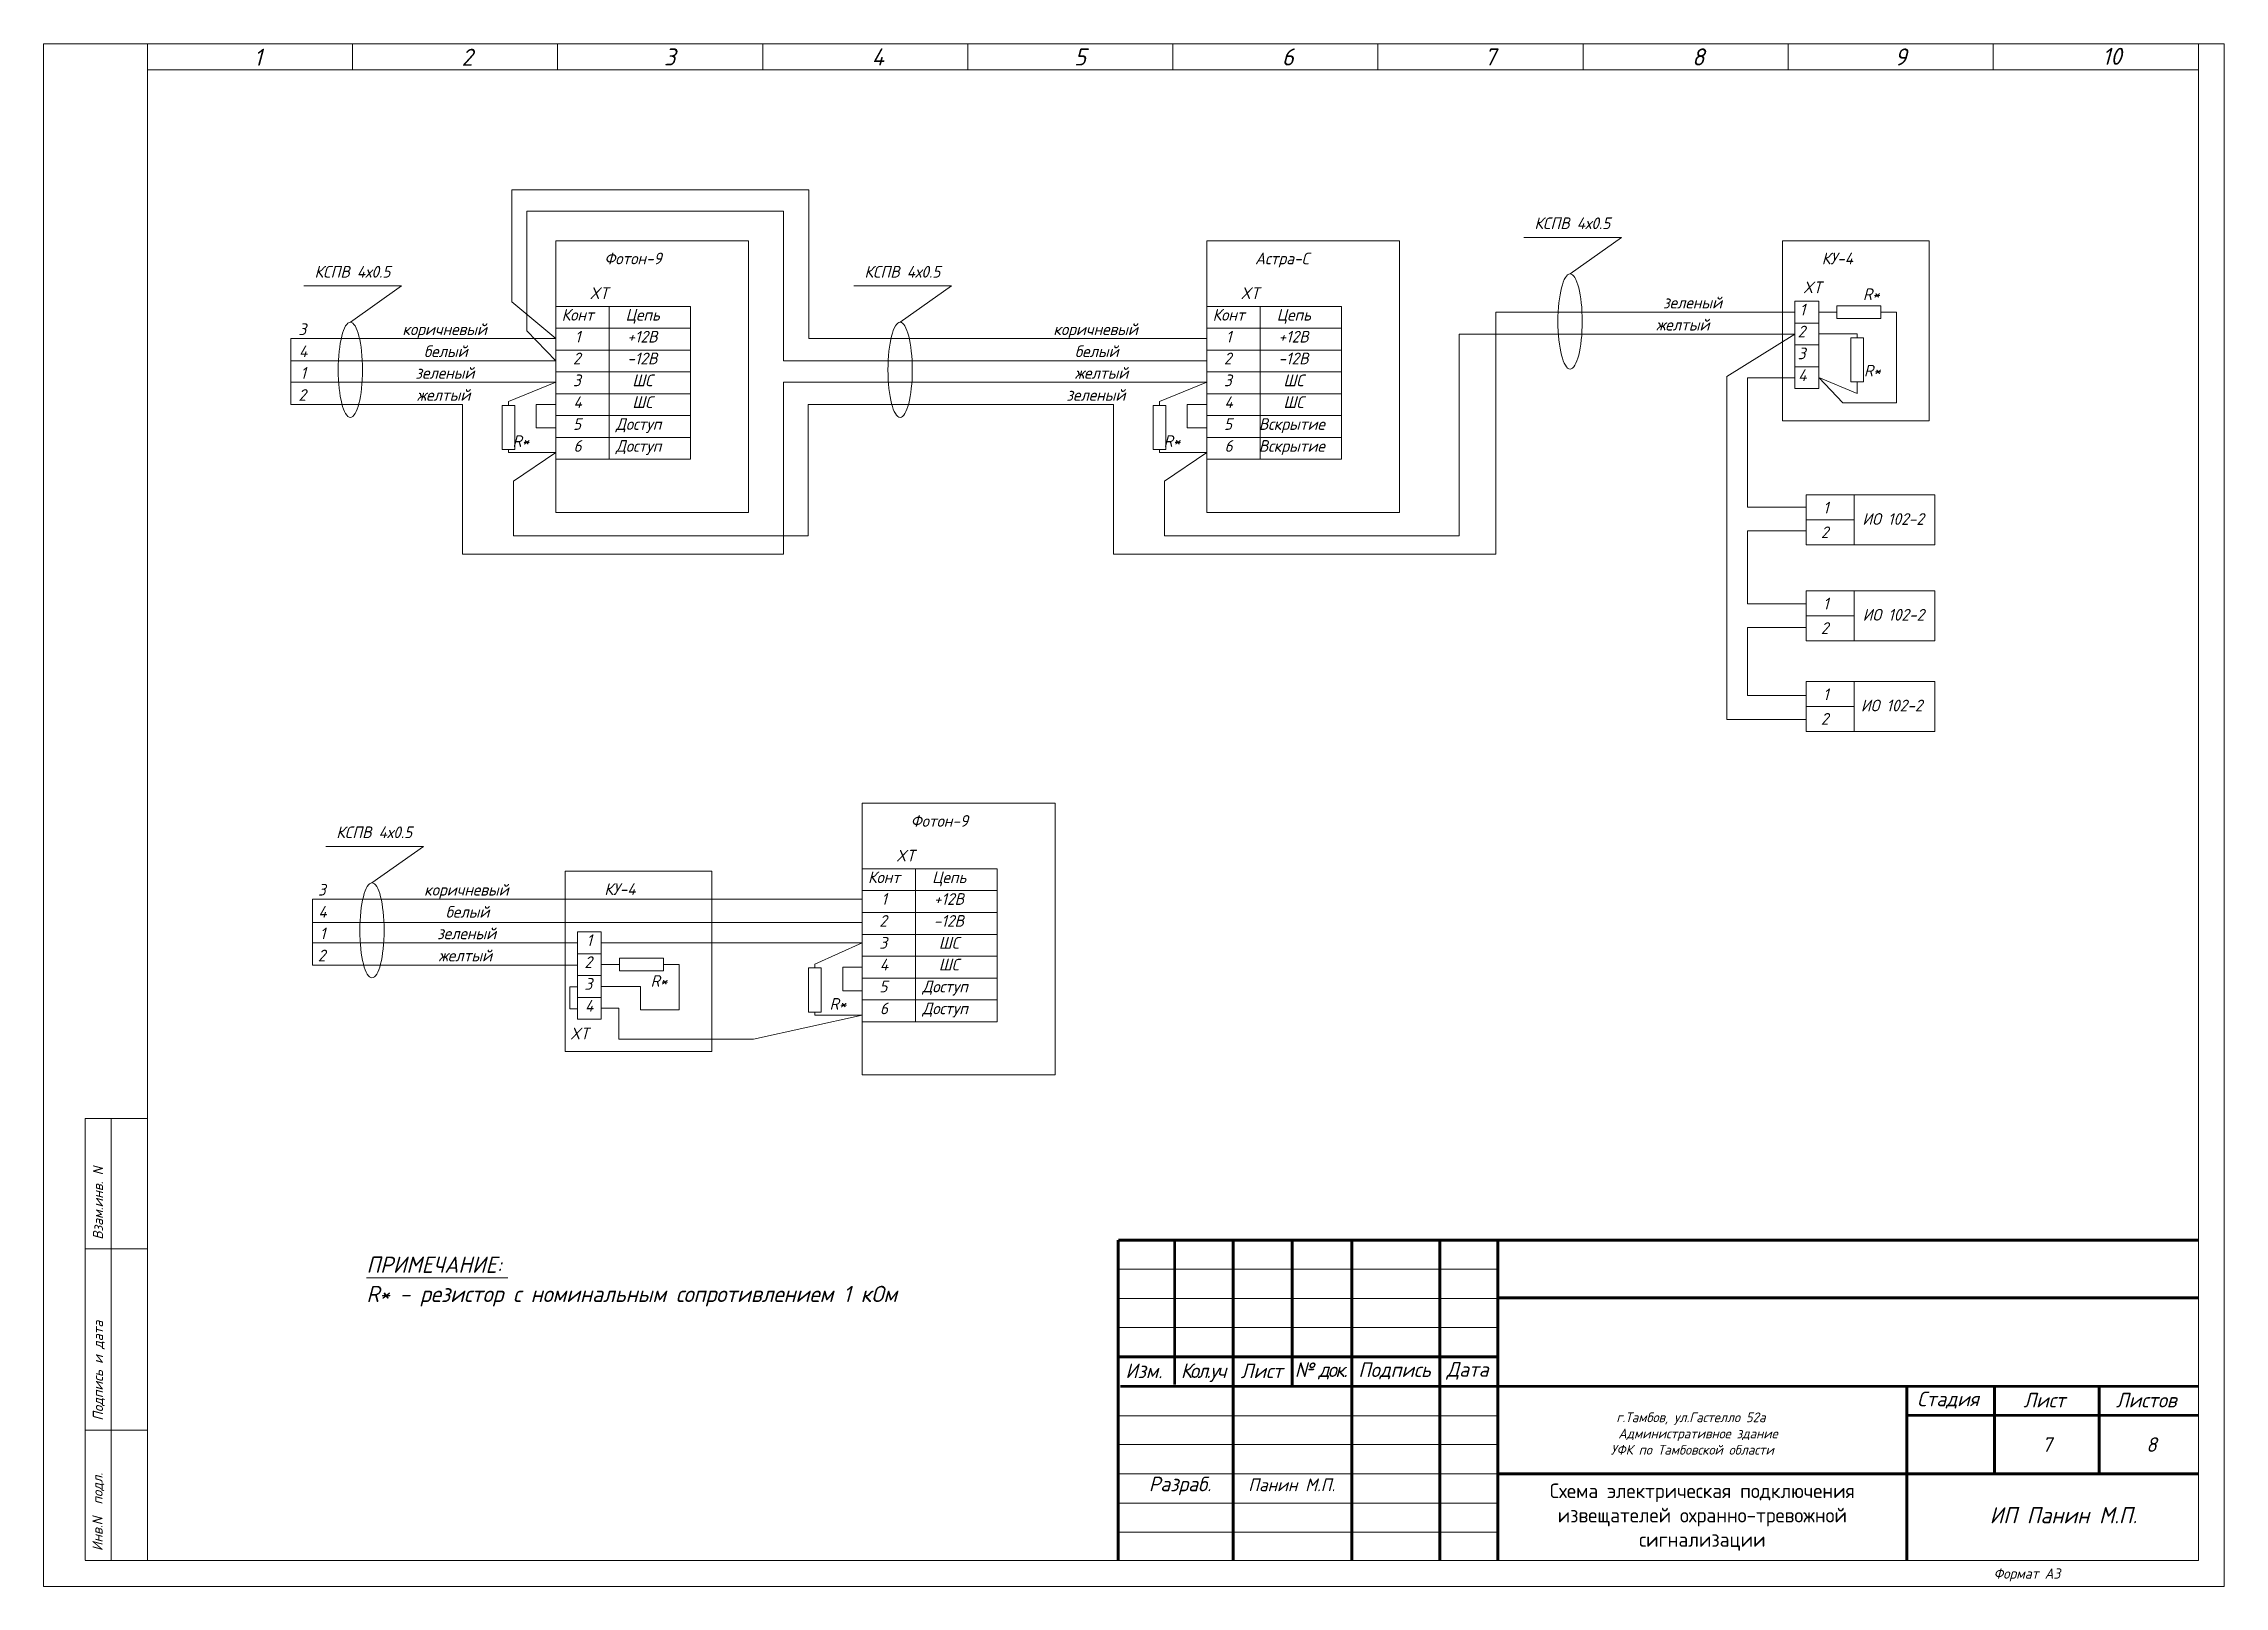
# Model space of a CAD drawing. Header units: inches. Extents: x 846 to 2125, y 393 to 1751.
# Drawn here: x 845.9 to 980.3, y 917.9 to 1013 of the extents above; entities that cross this region are included whole.
import ezdxf

# ---------------------------------------------------------------- set-up
doc = ezdxf.new("R2010")
doc.units = ezdxf.units.IN
doc.header["$MEASUREMENT"] = 0
doc.linetypes.add('Caddy_Solid', pattern=[0])
doc.layers.add('DESC', color=7, linetype='Continuous')
doc.styles.get("Standard").update_dxf_attribs({"font": 'GOST_Common Italic_0.ttf'})

msp = doc.modelspace()

# ---------------------------------------------------------------- texts
at = {"layer": 'DESC', "lineweight": 15}
for s, height, p in [('1', 1.05, (858.9, 1011.62)), ('2', 1.05, (871.7, 1011.62)), ('3', 1.05, (884.18, 1011.64)), ('4', 1.05, (896.98, 1011.64)), ('5', 1.05, (909.46, 1011.64)), ('6', 1.05, (922.26, 1011.64)), ('7', 1.05, (934.74, 1011.64)), ('8', 1.05, (947.54, 1011.64)), ('9', 1.05, (960.02, 1011.64)), ('10', 1.048, (972.82, 1011.68)), ('Формат А3', 0.629, (966.12, 918.42))]:
    msp.add_text(s, height=height, dxfattribs=at).set_placement(p)
for s, p in [('Взам.инв. N', (849.61, 939.3)), ('Подпись и дата', (849.61, 928.15)), ('Инв.N  подл.', (849.58, 920.12))]:
    msp.add_text(s, height=0.6288, rotation=90, dxfattribs=at).set_placement(p)
at = {"layer": 'DESC', "color": 0, "lineweight": 15, "attachment_point": 1}
for s, width, heights, insert, char_height in [('КСПВ 4х0.5', 11.8019, [0.819], (937.82, 1002.28), 0.72), ('\\pi2.981;Фотон-9', 9.8953, [1.61], (877.52, 1000.11), 0.72), ('\\pi2.96136;Астра-С', 9.8953, [1.61], (917.64, 1000.11), 0.72), ('\\pi2.78066;КУ-4', 7.7595, [1.61], (952.75, 1000.11), 0.72), ('КСПВ 4х0.5', 7.3081, [1.09], (862.64, 999.29), 0.72), ('КСПВ 4х0.5', 9.4651, [1.09], (896.53, 999.29), 0.72), ('\\pi1.31405;XT', 2.603, [4.06], (878.28, 997.97), 0.72), ('\\pi1.31405;XT', 2.603, [4.06], (918.4, 997.97), 0.72), ('зеленый', 2.603, [0.786], (945.75, 997.39), 0.72), ('\\pi1.31405;XT', 2.603, [4.06], (953.06, 998.33), 0.72), ('\\pi0.80102;R*', 2.603, [4.06], (957.27, 997.91), 0.72), ('\\pi0.35132;Конт', 2.603, [4.06], (877.52, 996.64), 0.72), ('\\pi1.02068;Цепь', 4.1599, [4.06], (880.79, 996.64), 0.72), ('\\pi0.35132;Конт', 2.603, [4.06], (917.64, 996.64), 0.72), ('\\pi1.02068;Цепь', 4.1599, [4.06], (920.92, 996.64), 0.72), ('\\pi-0.43252;желтый', 2.603, [0.786], (945.75, 996.03), 0.72), ('\\pi1.17084;1', 2.603, [4.06], (953, 996.96), 0.72), ('\\pi1.04621;3', 2.603, [0.786], (860.6, 995.75), 0.72), ('\\pi-1.32761;коричневый', 2.603, [0.786], (869.38, 995.75), 0.72), ('\\pi1.17084;1', 2.603, [4.06], (877.52, 995.29), 0.72), ('\\pi1.12649;+12В', 4.1599, [4.06], (880.79, 995.29), 0.72), ('\\pi-1.32761;коричневый', 2.603, [0.786], (909.5, 995.75), 0.72), ('\\pi1.17084;1', 2.603, [4.06], (917.64, 995.29), 0.72), ('\\pi1.12649;+12В', 4.1599, [4.06], (920.92, 995.29), 0.72), ('\\pi1.04593;2', 2.603, [4.06], (953, 995.61), 0.72), ('\\pi1.07921;4', 2.603, [0.786], (860.6, 994.39), 0.72), ('белый', 2.603, [0.786], (869.38, 994.39), 0.72), ('\\pi1.04593;2', 2.603, [4.06], (877.52, 993.95), 0.72), ('\\pi1.12186;-12В', 4.1599, [4.06], (880.79, 993.95), 0.72), ('белый', 2.603, [0.786], (909.5, 994.39), 0.72), ('\\pi1.04593;2', 2.603, [4.06], (917.64, 993.95), 0.72), ('\\pi1.12186;-12В', 4.1599, [4.06], (920.92, 993.95), 0.72), ('\\pi1.04621;3', 2.603, [4.06], (953, 994.26), 0.72), ('\\pi1.17084;1', 2.603, [0.786], (860.6, 993.06), 0.72), ('\\pi-0.52088;зеленый', 2.603, [0.786], (869.38, 993.06), 0.72), ('\\pi1.04621;3', 2.603, [4.06], (877.52, 992.6), 0.72), ('\\pi1.43549;ШС', 4.1599, [4.06], (880.79, 992.6), 0.72), ('желтый', 2.603, [0.786], (909.5, 993.06), 0.72), ('\\pi1.04621;3', 2.603, [4.06], (917.64, 992.6), 0.72), ('\\pi1.43549;ШС', 4.1599, [4.06], (920.92, 992.6), 0.72), ('\\pi1.07921;4', 2.603, [4.06], (953, 992.92), 0.72), ('\\pi0.80102;R*', 2.603, [4.06], (957.33, 993.2), 0.72), ('\\pi1.04593;2', 2.603, [0.786], (860.6, 991.7), 0.72), ('\\pi-0.43252;желтый', 2.603, [0.786], (869.38, 991.7), 0.72), ('\\pi1.07921;4', 2.603, [4.06], (877.52, 991.26), 0.72), ('\\pi1.43549;ШС', 4.1599, [4.06], (880.79, 991.26), 0.72), ('\\pi-0.52088;зеленый', 2.603, [0.786], (909.5, 991.7), 0.72), ('\\pi1.07921;4', 2.603, [4.06], (917.64, 991.26), 0.72), ('\\pi1.43549;ШС', 4.1599, [4.06], (920.92, 991.26), 0.72), ('\\pi1.04839;5', 2.603, [4.06], (877.52, 989.91), 0.72), ('\\pi0.41768;Доступ', 4.1599, [4.06], (880.79, 989.91), 0.72), ('\\pi1.04839;5', 2.603, [4.06], (917.64, 989.91), 0.72), ('\\pi-0.08632;Вскрытие', 4.1599, [4.06], (920.92, 989.91), 0.72), ('\\pi0.80102;R*', 2.603, [4.06], (874.04, 988.86), 0.72), ('\\pi1.08384;6', 2.603, [4.06], (877.52, 988.56), 0.72), ('\\pi0.41768;Доступ', 4.1599, [4.06], (880.79, 988.56), 0.72), ('\\pi0.80102;R*', 2.603, [4.06], (914.17, 988.86), 0.72), ('\\pi1.08384;6', 2.603, [4.06], (917.64, 988.56), 0.72), ('\\pi-0.08632;Вскрытие', 4.1599, [4.06], (920.92, 988.56), 0.72), ('\\pi1.17084;1', 2.603, [4.06], (954.44, 984.76), 0.72), ('\\pi0.27252;ИО 102-2', 4.4347, [3.31], (957.76, 984.06), 0.72), ('\\pi1.04593;2', 2.603, [4.06], (954.43, 983.24), 0.72), ('\\pi1.17084;1', 2.603, [4.06], (954.44, 978.85), 0.72), ('\\pi1.04593;2', 2.603, [4.06], (954.43, 977.34), 0.72), ('\\pi0.27252;ИО 102-2', 4.4347, [3.31], (957.78, 978.16), 0.72), ('\\pi1.17084;1', 2.603, [4.06], (954.44, 973.26), 0.72), ('\\pi1.04593;2', 2.603, [4.06], (954.43, 971.75), 0.72), ('\\pi0.27252;ИО 102-2', 4.4347, [3.31], (957.67, 972.57), 0.72), ('\\pi2.981;Фотон-9', 9.8953, [1.61], (896.4, 965.46), 0.72), ('\\pi1.31405;XT', 2.603, [4.06], (897.17, 963.32), 0.72), ('\\pi1.04621;3', 2.603, [0.786], (861.8, 961.22), 0.72), ('\\pi-1.32761;коричневый', 2.603, [0.786], (870.72, 961.22), 0.72), ('\\pi2.78066;КУ-4', 7.7595, [1.61], (877.72, 961.26), 0.72), ('\\pi0.35132;Конт', 2.603, [4.06], (896.4, 961.99), 0.72), ('\\pi1.02068;Цепь', 4.1599, [4.06], (899.68, 961.99), 0.72), ('\\pi1.07921;4', 2.603, [0.786], (861.8, 959.86), 0.72), ('белый', 2.603, [0.786], (870.72, 959.86), 0.72), ('\\pi1.17084;1', 2.603, [4.06], (896.4, 960.65), 0.72), ('\\pi1.12649;+12В', 4.1599, [4.06], (899.68, 960.65), 0.72), ('\\pi1.17084;1', 2.603, [0.786], (861.8, 958.53), 0.72), ('\\pi-0.52088;зеленый', 2.603, [0.786], (870.72, 958.53), 0.72), ('\\pi1.04593;2', 2.603, [4.06], (896.4, 959.3), 0.72), ('\\pi1.12186;-12В', 4.1599, [4.06], (899.68, 959.3), 0.72), ('\\pi1.04593;2', 2.603, [0.786], (861.8, 957.17), 0.72), ('\\pi-0.43252;желтый', 2.603, [0.786], (870.72, 957.17), 0.72), ('\\pi1.17084;1', 2.603, [4.06], (878.23, 958.11), 0.72), ('\\pi1.04621;3', 2.603, [4.06], (896.4, 957.95), 0.72), ('\\pi1.43549;ШС', 4.1599, [4.06], (899.68, 957.95), 0.72), ('\\pi1.04593;2', 2.603, [4.06], (878.23, 956.76), 0.72), ('\\pi0.80102;R*', 2.603, [4.06], (882.55, 955.6), 0.72), ('\\pi1.07921;4', 2.603, [4.06], (896.4, 956.61), 0.72), ('\\pi1.43549;ШС', 4.1599, [4.06], (899.68, 956.61), 0.72), ('\\pi1.04621;3', 2.603, [4.06], (878.23, 955.42), 0.72), ('\\pi1.04839;5', 2.603, [4.06], (896.4, 955.26), 0.72), ('\\pi0.41768;Доступ', 4.1599, [4.06], (899.68, 955.26), 0.72), ('\\pi1.07921;4', 2.603, [4.06], (878.23, 954.07), 0.72), ('\\pi0.80102;R*', 2.603, [4.06], (893.58, 954.19), 0.72), ('\\pi1.08384;6', 2.603, [4.06], (896.4, 953.91), 0.72), ('\\pi0.41768;Доступ', 4.1599, [4.06], (899.68, 953.91), 0.72), ('\\pi1.31405;XT', 2.603, [4.06], (877.08, 952.36), 0.72), ('ПРИМЕЧАНИЕ:', 12.0546, [0.819], (865.84, 938.26), 1), ('R* - резистор с номинальным сопротивлением 1 кОм', 34.4536, [0.857], (865.84, 936.46), 1), ('\\pi24.61185;г.Тамбов, ул.Гастелло 52а\\P\\pi24.36617; Административное здание \\P\\pi24.27003;УФК по Тамбовской области', 59.1919, [0], (918.26, 928.66), 0.6)]:
    msp.add_mtext_dynamic_manual_height_columns(s, width=width, gutter_width=1, heights=heights, dxfattribs=dict(at, insert=insert, char_height=char_height))
at = {"layer": 'DESC', "color": 0, "lineweight": 15}
note = msp.add_mtext_dynamic_manual_height_columns('КСПВ ', width=4.7916, gutter_width=1, heights=[0.819, 0], dxfattribs=dict(at, insert=(863.98, 964.76), char_height=0.72, attachment_point=1))
for column, words in zip(note.columns.linked_columns, ['4х0.5']):
    column.text = words
at = {"layer": 'DESC', "color": 0, "lineweight": 15, "char_height": 0.9, "attachment_point": 5}
for s, insert, width in [('Изм.', (913.75, 931.22), 3.4805), ('{\\T0.85;Кол.уч}', (917.39, 931.11), 3.6119), ('Лист', (921.01, 931.22), 3.6273), ('{\\T0.85;№ док.}', (924.66, 931.22), 3.6803), ('Подпись', (929.2, 931.22), 5.4), ('Дата', (933.7, 931.22), 3.6), ('Стадия', (963.31, 929.42), 5.4), ('Лист', (969.25, 929.42), 6.48), ('Листов', (975.53, 929.42), 6.0943), ('7', (969.4, 926.68), 6.4543), ('8', (975.85, 926.68), 6.4543), ('Разраб.', (915.98, 924.13), 7.0924)]:
    msp.add_mtext(s, dxfattribs=dict(at, insert=insert, width=width))
at = {"layer": 'DESC', "lineweight": 15, "attachment_point": 5}
for s, insert, char_height, width in [('Панин М.П.', (922.86, 924.2), 0.787, 6.3), ('{\\fGOST Common|b0|i0|c204|p34;Схема электрическая подключения извещателей охранно-тревожной сигнализации}', (948.17, 922.21), 0.9, 25.2)]:
    msp.add_mtext(s, dxfattribs=dict(at, insert=insert, char_height=char_height, width=width))
at = {"layer": 'DESC', "lineweight": 15, "insert": (961.07, 922.83), "char_height": 1, "attachment_point": 1}
msp.add_mtext_dynamic_manual_height_columns('\\pi4.80835;ИП Панин М.П.', width=17.9743, gutter_width=1, heights=[1.74], dxfattribs=at)

# ---------------------------------------------------------------- linework, layer by layer
at = {"layer": 'DESC', "linetype": 'Caddy_Solid', "lineweight": 15}
for p, q in [((852.34, 1011.38), (852.34, 1012.98)), ((864.98, 1011.38), (864.98, 1012.98)), ((877.62, 1011.38), (877.62, 1012.98)), ((890.26, 1011.38), (890.26, 1012.98)), ((902.9, 1011.38), (902.9, 1012.98)), ((915.54, 1011.38), (915.54, 1012.98)), ((928.18, 1011.38), (928.18, 1012.98)), ((940.82, 1011.38), (940.82, 1012.98)), ((953.46, 1011.38), (953.46, 1012.98)), ((966.1, 1011.38), (966.1, 1012.98)), ((978.74, 1011.38), (978.74, 1012.98)), ((852.34, 1011.37), (978.74, 1011.37)), ((852.34, 1011.37), (852.34, 919.54)), ((978.74, 1011.37), (978.74, 919.54)), ((848.5, 919.56), (848.5, 946.76)), ((848.5, 946.76), (852.34, 946.76)), ((850.1, 946.76), (850.1, 919.56)), ((848.5, 938.74), (852.34, 938.74)), ((848.5, 927.56), (852.34, 927.56)), ((978.74, 919.54), (848.5, 919.54))]:
    msp.add_line(p, q, dxfattribs=at)
at = {"layer": 'DESC', "color": 0, "lineweight": 15}
for p, q in [((874.8, 997.08), (874.8, 1003.97)), ((874.8, 1003.97), (893.11, 1003.97)), ((893.11, 1003.97), (893.11, 994.81)), ((875.73, 995.29), (875.73, 1002.67)), ((875.73, 1002.67), (891.54, 1002.67)), ((891.54, 1002.67), (891.54, 993.44)), ((943.19, 1001.04), (937.17, 1001.04)), ((940.02, 998.8), (943.19, 1001.04)), ((868.01, 998.06), (861.99, 998.06)), ((864.85, 995.82), (868.01, 998.06)), ((901.9, 998.06), (895.87, 998.06)), ((898.73, 995.82), (901.9, 998.06)), ((877.52, 994.81), (874.8, 997.08)), ((877.52, 996.8), (880.79, 996.8)), ((880.79, 996.8), (880.79, 995.45)), ((880.79, 996.8), (885.82, 996.8)), ((885.82, 996.8), (885.82, 995.45)), ((917.64, 996.8), (920.92, 996.8)), ((920.92, 996.8), (920.92, 995.45)), ((920.92, 996.8), (925.94, 996.8)), ((925.94, 996.8), (925.94, 995.45)), ((935.45, 981.53), (935.45, 996.45)), ((935.45, 996.45), (942.39, 996.45)), ((953.88, 996.45), (942.39, 996.45)), ((953.88, 997.12), (955.34, 997.12)), ((953.88, 997.12), (953.88, 991.73)), ((955.34, 997.12), (955.34, 995.77)), ((956.27, 996.44), (955.34, 996.44)), ((956.46, 996.44), (956.27, 996.44)), ((959.18, 996.84), (956.46, 996.84)), ((956.46, 996.84), (956.46, 996.05)), ((956.46, 996.05), (959.18, 996.05)), ((959.18, 996.05), (959.18, 996.84)), ((959.18, 996.44), (959.42, 996.44)), ((959.42, 996.44), (960.14, 996.44)), ((960.14, 996.44), (960.14, 990.86)), ((877.52, 994.81), (861.18, 994.81)), ((861.18, 994.81), (861.18, 990.75)), ((877.52, 993.44), (875.73, 995.29)), ((880.79, 995.45), (877.52, 995.45)), ((877.52, 995.45), (880.79, 995.45)), ((885.82, 995.45), (880.79, 995.45)), ((880.79, 995.45), (880.79, 994.11)), ((880.79, 995.45), (885.82, 995.45)), ((885.82, 995.45), (885.82, 994.11)), ((893.11, 994.81), (906.14, 994.81)), ((917.64, 994.81), (906.14, 994.81)), ((920.92, 995.45), (917.64, 995.45)), ((917.64, 995.45), (920.92, 995.45)), ((925.94, 995.45), (920.92, 995.45)), ((920.92, 995.45), (920.92, 994.11)), ((920.92, 995.45), (925.94, 995.45)), ((925.94, 995.45), (925.94, 994.11)), ((933.18, 982.67), (933.18, 995.08)), ((933.18, 995.08), (942.39, 995.08)), ((953.88, 995.08), (942.39, 995.08)), ((953.88, 995.08), (949.69, 992.47)), ((955.34, 995.77), (953.88, 995.77)), ((953.88, 995.77), (955.34, 995.77)), ((955.34, 995.77), (955.34, 994.43)), ((955.34, 995.1), (957.71, 995.1)), ((958.11, 994.86), (957.32, 994.86)), ((957.32, 994.86), (957.32, 992.14)), ((957.71, 995.1), (957.71, 995.04)), ((957.71, 994.86), (957.71, 995.05)), ((958.11, 992.14), (958.11, 994.86)), ((877.52, 993.44), (861.18, 993.44)), ((880.79, 994.11), (877.52, 994.11)), ((877.52, 994.11), (880.79, 994.11)), ((885.82, 994.11), (880.79, 994.11)), ((880.79, 994.11), (880.79, 992.76)), ((880.79, 994.11), (885.82, 994.11)), ((885.82, 994.11), (885.82, 992.76)), ((891.54, 993.44), (906.53, 993.44)), ((917.64, 993.44), (906.14, 993.44)), ((920.92, 994.11), (917.64, 994.11)), ((917.64, 994.11), (920.92, 994.11)), ((925.94, 994.11), (920.92, 994.11)), ((920.92, 994.11), (920.92, 992.76)), ((920.92, 994.11), (925.94, 994.11)), ((925.94, 994.11), (925.94, 992.76)), ((955.34, 994.43), (953.88, 994.43)), ((953.88, 994.43), (955.34, 994.43)), ((955.34, 994.43), (955.34, 993.08)), ((877.52, 992.12), (861.18, 992.12)), ((874.59, 990.94), (877.52, 992.12)), ((880.79, 992.76), (877.52, 992.76)), ((877.52, 992.76), (880.79, 992.76)), ((885.82, 992.76), (880.79, 992.76)), ((880.79, 992.76), (880.79, 991.42)), ((880.79, 992.76), (885.82, 992.76)), ((885.82, 992.76), (885.82, 991.42)), ((891.54, 981.53), (891.54, 992.12)), ((891.54, 992.12), (906.14, 992.12)), ((917.64, 992.12), (906.14, 992.12)), ((914.72, 990.94), (917.64, 992.12)), ((920.92, 992.76), (917.64, 992.76)), ((917.64, 992.76), (920.92, 992.76)), ((925.94, 992.76), (920.92, 992.76)), ((920.92, 992.76), (920.92, 991.42)), ((920.92, 992.76), (925.94, 992.76)), ((925.94, 992.76), (925.94, 991.42)), ((949.69, 992.47), (949.69, 971.35)), ((950.95, 984.43), (950.95, 992.4)), ((950.95, 992.4), (953.88, 992.4)), ((955.34, 993.08), (953.88, 993.08)), ((953.88, 993.08), (955.34, 993.08)), ((955.34, 993.08), (955.34, 991.73)), ((956.83, 990.86), (955.34, 992.41)), ((957.71, 991.44), (955.34, 992.41)), ((957.32, 992.14), (958.11, 992.14)), ((957.71, 992.14), (957.71, 991.9)), ((957.71, 991.9), (957.71, 991.44)), ((871.77, 990.75), (861.18, 990.75)), ((871.77, 990.75), (871.77, 981.53)), ((874.2, 990.7), (874.2, 987.98)), ((874.98, 990.7), (874.2, 990.7)), ((874.59, 990.7), (874.59, 990.94)), ((874.98, 987.98), (874.98, 990.7)), ((877.52, 990.76), (876.3, 990.76)), ((876.3, 990.76), (876.3, 989.31)), ((880.79, 991.42), (877.52, 991.42)), ((877.52, 991.42), (880.79, 991.42)), ((885.82, 991.42), (880.79, 991.42)), ((880.79, 991.42), (880.79, 990.07)), ((880.79, 991.42), (885.82, 991.42)), ((885.82, 991.42), (885.82, 990.07)), ((893.06, 982.67), (893.06, 990.75)), ((893.06, 990.75), (906.14, 990.75)), ((911.89, 990.75), (906.14, 990.75)), ((911.89, 990.75), (911.89, 981.53)), ((914.32, 990.7), (914.32, 987.98)), ((915.11, 990.7), (914.32, 990.7)), ((914.72, 990.7), (914.72, 990.94)), ((915.11, 987.98), (915.11, 990.7)), ((917.64, 990.76), (916.42, 990.76)), ((916.42, 990.76), (916.42, 989.31)), ((920.92, 991.42), (917.64, 991.42)), ((917.64, 991.42), (920.92, 991.42)), ((925.94, 991.42), (920.92, 991.42)), ((920.92, 991.42), (920.92, 990.07)), ((920.92, 991.42), (925.94, 991.42)), ((925.94, 991.42), (925.94, 990.07)), ((953.88, 991.73), (955.34, 991.73)), ((960.14, 990.86), (956.83, 990.86)), ((876.3, 989.31), (877.52, 989.31)), ((880.79, 990.07), (877.52, 990.07)), ((877.52, 990.07), (880.79, 990.07)), ((885.82, 990.07), (880.79, 990.07)), ((880.79, 990.07), (880.79, 988.72)), ((880.79, 990.07), (885.82, 990.07)), ((885.82, 990.07), (885.82, 988.72)), ((916.42, 989.31), (917.64, 989.31)), ((920.92, 990.07), (917.64, 990.07)), ((917.64, 990.07), (920.92, 990.07)), ((925.94, 990.07), (920.92, 990.07)), ((920.92, 990.07), (920.92, 988.72)), ((920.92, 990.07), (925.94, 990.07)), ((925.94, 990.07), (925.94, 988.72)), ((874.2, 987.98), (874.98, 987.98)), ((874.59, 987.98), (874.59, 987.8)), ((880.79, 988.72), (877.52, 988.72)), ((877.52, 988.72), (880.79, 988.72)), ((885.82, 988.72), (880.79, 988.72)), ((880.79, 988.72), (880.79, 987.38)), ((880.79, 988.72), (885.82, 988.72)), ((885.82, 988.72), (885.82, 987.38)), ((914.32, 987.98), (915.11, 987.98)), ((914.72, 987.98), (914.72, 987.8)), ((920.92, 988.72), (917.64, 988.72)), ((917.64, 988.72), (920.92, 988.72)), ((925.94, 988.72), (920.92, 988.72)), ((920.92, 988.72), (920.92, 987.38)), ((920.92, 988.72), (925.94, 988.72)), ((925.94, 988.72), (925.94, 987.38)), ((874.59, 987.8), (877.52, 987.8)), ((877.52, 987.8), (874.91, 986.04)), ((880.79, 987.38), (877.52, 987.38)), ((885.82, 987.38), (880.79, 987.38)), ((914.72, 987.8), (917.64, 987.8)), ((917.64, 987.8), (915.03, 986.04)), ((920.92, 987.38), (917.64, 987.38)), ((925.94, 987.38), (920.92, 987.38)), ((874.91, 986.04), (874.91, 982.67)), ((915.03, 986.04), (915.03, 982.67)), ((954.56, 984.43), (950.95, 984.43)), ((874.91, 982.67), (893.06, 982.67)), ((915.03, 982.67), (933.18, 982.67)), ((950.95, 978.47), (950.95, 982.97)), ((950.95, 982.97), (954.56, 982.97)), ((954.56, 983.64), (957.53, 983.64)), ((871.77, 981.53), (891.54, 981.53)), ((911.89, 981.53), (935.45, 981.53)), ((954.56, 978.47), (950.95, 978.47)), ((954.56, 977.73), (957.53, 977.73)), ((950.95, 972.83), (950.95, 977.01)), ((950.95, 977.01), (954.56, 977.01)), ((954.56, 972.83), (950.95, 972.83)), ((954.56, 972.14), (957.53, 972.14)), ((949.69, 971.35), (954.56, 971.35)), ((869.35, 963.53), (863.33, 963.53)), ((866.18, 961.29), (869.35, 963.53)), ((896.4, 962.15), (899.68, 962.15)), ((899.68, 962.15), (899.68, 960.81)), ((899.68, 962.15), (904.71, 962.15)), ((904.71, 962.15), (904.71, 960.81)), ((896.4, 960.28), (862.51, 960.28)), ((862.51, 960.28), (862.51, 956.22)), ((899.68, 960.81), (896.4, 960.81)), ((896.4, 960.81), (899.68, 960.81)), ((904.71, 960.81), (899.68, 960.81)), ((899.68, 960.81), (899.68, 959.46)), ((899.68, 960.81), (904.71, 960.81)), ((904.71, 960.81), (904.71, 959.46)), ((896.4, 958.84), (862.51, 958.84)), ((899.68, 959.46), (896.4, 959.46)), ((896.4, 959.46), (899.68, 959.46)), ((904.71, 959.46), (899.68, 959.46)), ((899.68, 959.46), (899.68, 958.11)), ((899.68, 959.46), (904.71, 959.46)), ((904.71, 959.46), (904.71, 958.11)), ((878.85, 957.59), (862.51, 957.59)), ((878.85, 958.27), (880.31, 958.27)), ((878.85, 958.27), (878.85, 952.88)), ((880.31, 958.27), (880.31, 956.92)), ((880.31, 957.6), (896.4, 957.6)), ((893.48, 956.27), (896.4, 957.6)), ((899.68, 958.11), (896.4, 958.11)), ((896.4, 958.11), (899.68, 958.11)), ((904.71, 958.11), (899.68, 958.11)), ((899.68, 958.11), (899.68, 956.77)), ((899.68, 958.11), (904.71, 958.11)), ((904.71, 958.11), (904.71, 956.77)), ((878.85, 956.22), (862.51, 956.22)), ((880.31, 956.92), (878.85, 956.92)), ((878.85, 956.92), (880.31, 956.92)), ((880.31, 956.92), (880.31, 955.58)), ((881.24, 956.25), (880.31, 956.25)), ((881.43, 956.25), (881.24, 956.25)), ((884.15, 956.64), (881.43, 956.64)), ((881.43, 956.64), (881.43, 955.86)), ((881.43, 955.86), (884.15, 955.86)), ((884.15, 955.86), (884.15, 956.64)), ((884.15, 956.25), (884.39, 956.25)), ((884.39, 956.25), (885.11, 956.25)), ((885.11, 956.25), (885.11, 953.46)), ((893.09, 956.04), (893.09, 953.31)), ((893.87, 956.04), (893.09, 956.04)), ((893.48, 956.04), (893.48, 956.27)), ((893.87, 953.31), (893.87, 956.04)), ((896.4, 956.09), (895.19, 956.09)), ((895.19, 956.09), (895.19, 954.64)), ((899.68, 956.77), (896.4, 956.77)), ((896.4, 956.77), (899.68, 956.77)), ((904.71, 956.77), (899.68, 956.77)), ((899.68, 956.77), (899.68, 955.42)), ((899.68, 956.77), (904.71, 956.77)), ((904.71, 956.77), (904.71, 955.42)), ((878.85, 954.88), (878.37, 954.88)), ((878.37, 954.88), (878.37, 953.52)), ((880.31, 955.58), (878.85, 955.58)), ((878.85, 955.58), (880.31, 955.58)), ((880.31, 955.58), (880.31, 954.23)), ((882.74, 954.9), (880.31, 954.9)), ((882.74, 953.46), (882.74, 954.9)), ((895.19, 954.64), (896.4, 954.64)), ((899.68, 955.42), (896.4, 955.42)), ((896.4, 955.42), (899.68, 955.42)), ((904.71, 955.42), (899.68, 955.42)), ((899.68, 955.42), (899.68, 954.07)), ((899.68, 955.42), (904.71, 955.42)), ((904.71, 955.42), (904.71, 954.07)), ((878.37, 953.52), (878.85, 953.52)), ((880.31, 954.23), (878.85, 954.23)), ((878.85, 954.23), (880.31, 954.23)), ((880.31, 954.23), (880.31, 952.88)), ((880.31, 953.56), (881.39, 953.56)), ((881.39, 953.56), (881.39, 951.66)), ((885.11, 953.46), (882.74, 953.46)), ((889.69, 951.66), (896.4, 953.13)), ((893.09, 953.31), (893.87, 953.31)), ((893.48, 953.31), (893.48, 953.13)), ((893.48, 953.13), (896.4, 953.13)), ((899.68, 954.07), (896.4, 954.07)), ((896.4, 954.07), (899.68, 954.07)), ((904.71, 954.07), (899.68, 954.07)), ((899.68, 954.07), (899.68, 952.73)), ((899.68, 954.07), (904.71, 954.07)), ((904.71, 954.07), (904.71, 952.73)), ((878.85, 952.88), (880.31, 952.88)), ((881.39, 951.66), (889.69, 951.66)), ((899.68, 952.73), (896.4, 952.73)), ((904.71, 952.73), (899.68, 952.73)), ((865.84, 936.96), (874.56, 936.96))]:
    msp.add_line(p, q, dxfattribs=at)
at = {"layer": 'DESC', "color": 7, "lineweight": 15}
for p, q in [((912.17, 937.48), (935.57, 937.48)), ((912.17, 935.68), (935.57, 935.68)), ((912.17, 926.68), (935.57, 926.68)), ((912.17, 924.88), (935.57, 924.88)), ((912.17, 923.08), (935.57, 923.08)), ((912.14, 921.28), (935.57, 921.28))]:
    msp.add_line(p, q, dxfattribs=at)
at = {"layer": 'DESC', "color": 7, "linetype": 'Continuous', "lineweight": 15}
for p, q in [((912.23, 933.89), (935.6, 933.89)), ((912.23, 928.45), (935.5, 928.45))]:
    msp.add_line(p, q, dxfattribs=at)
at = {"layer": 'DESC', "lineweight": 15}
msp.add_lwpolyline([(845.94, 917.94), (980.34, 917.94), (980.34, 1012.98), (845.94, 1012.98)], close=True, dxfattribs=at)
at = {"layer": 'DESC', "color": 0, "lineweight": 15}
for points in [[(877.52, 1000.84), (889.39, 1000.84), (889.39, 984.1), (877.52, 984.1)], [(917.64, 1000.84), (929.51, 1000.84), (929.51, 984.1), (917.64, 984.1)], [(953.11, 989.74), (962.15, 989.74), (962.15, 1000.84), (953.11, 1000.84)], [(954.56, 985.18), (962.49, 985.18), (962.49, 982.1), (954.56, 982.1)], [(954.56, 985.18), (957.53, 985.18), (957.53, 982.1), (954.56, 982.1)], [(954.56, 979.28), (962.49, 979.28), (962.49, 976.19), (954.56, 976.19)], [(954.56, 979.28), (957.53, 979.28), (957.53, 976.19), (954.56, 976.19)], [(954.56, 973.69), (962.49, 973.69), (962.49, 970.6), (954.56, 970.6)], [(954.56, 973.69), (957.53, 973.69), (957.53, 970.6), (954.56, 970.6)], [(896.4, 966.2), (908.28, 966.2), (908.28, 949.45), (896.4, 949.45)], [(878.08, 950.9), (887.12, 950.9), (887.12, 962), (878.08, 962)]]:
    msp.add_lwpolyline(points, close=True, dxfattribs=at)
at = {"layer": 'DESC', "color": 7, "lineweight": 15}
for points, const_width in [([(912.17, 939.28), (978.74, 939.28)], 0.18), ([(912.17, 939.28), (912.17, 919.54)], 0.18), ([(919.26, 939.28), (919.26, 919.54)], 0.18), ([(926.57, 939.28), (926.57, 919.54)], 0.18), ([(932, 939.24), (932, 919.54)], 0.18), ([(935.57, 939.28), (935.57, 919.54)], 0.18), ([(935.58, 935.72), (978.74, 935.72)], 0.18), ([(912.17, 932.08), (935.57, 932.08)], 0.18), ([(960.77, 930.25), (960.77, 919.54)], 0.18), ([(966.17, 930.26), (966.17, 924.88)], 0.18), ([(935.57, 928.48), (935.57, 928.48)], 0.072), ([(960.77, 928.48), (978.74, 928.48)], 0.18), ([(935.57, 924.88), (978.74, 924.88)], 0.18)]:
    msp.add_lwpolyline(points, dxfattribs=dict(at, const_width=const_width))
at = {"layer": 'DESC', "color": 7, "linetype": 'Continuous', "lineweight": 15, "const_width": 0.18}
for points in [[(915.65, 930.38), (915.65, 939.28)], [(922.89, 930.27), (922.89, 939.28)], [(912.3, 930.27), (978.74, 930.27)]]:
    msp.add_lwpolyline(points, dxfattribs=at)
at = {"layer": 'DESC', "linetype": 'Continuous', "lineweight": 15, "const_width": 0.18}
msp.add_lwpolyline([(972.62, 930.27), (972.62, 924.88)], dxfattribs=at)
at = {"layer": 'DESC', "color": 0, "lineweight": 15}
for centre in [(940.02, 995.87), (864.85, 992.89), (898.73, 992.89), (866.18, 958.36)]:
    msp.add_ellipse(centre, major_axis=(0, -2.93), ratio=0.255671, dxfattribs=at)

msp.set_redraw_order([(e.dxf.handle, doc.entitydb.next_handle()) for e in msp.query("TEXT MTEXT ATTDEF DIMENSION ARC_DIMENSION")])  # texts and dimensions are drawn at this point

doc.saveas('drawing.dxf')
